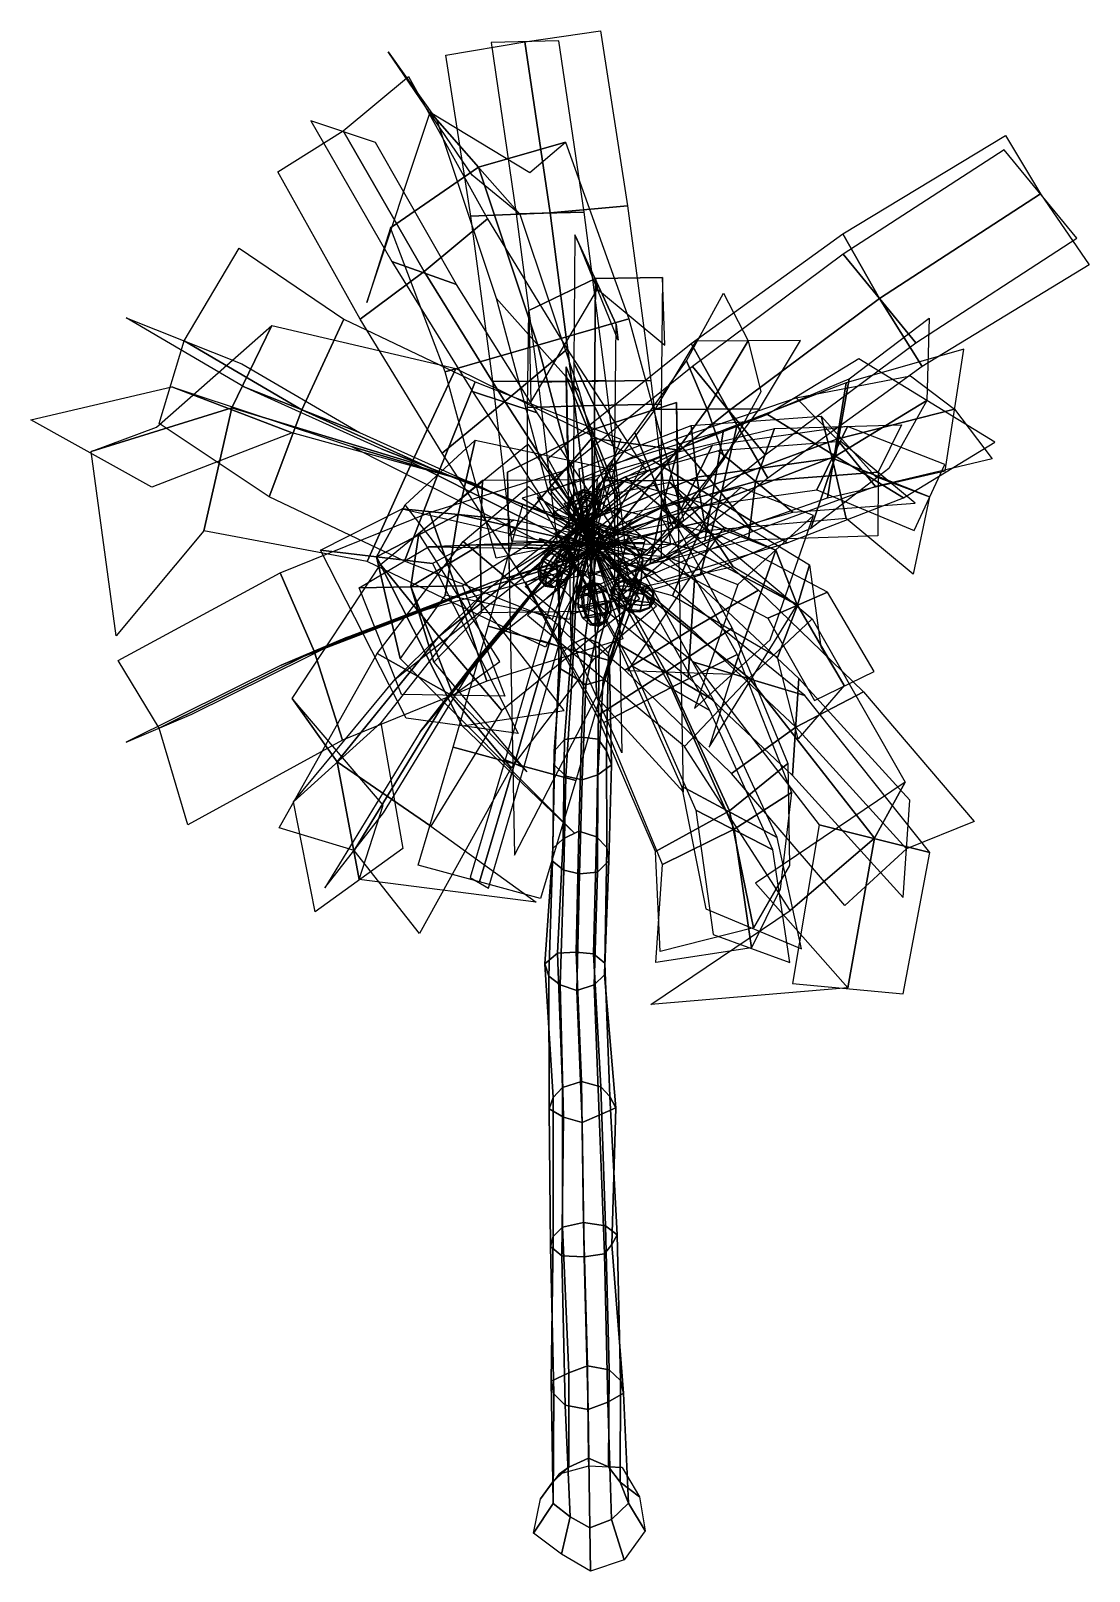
# Model space of a CAD drawing. Header units: metres. Extents: x -1.68 to 1.5, y -0.17 to 4.46.
import ezdxf

# ---------------------------------------------------------------- set-up
doc = ezdxf.new("R2010")
doc.units = ezdxf.units.M

msp = doc.modelspace()

# ---------------------------------------------------------------- linework, layer by layer
at = {"layer": 'coconut_palm7_coconuts'}
for points in [[(-0.047206, 3.065878, 3.412643), (-0.056482, 3.056815, 3.444353), (-0.066739, 3.023427, 3.428717), (-0.056088, 3.036963, 3.399101)], [(-0.056482, 3.056815, 3.444353), (-0.055302, 3.039643, 3.473975), (-0.064184, 3.010727, 3.460435), (-0.066739, 3.023427, 3.428717)], [(-0.018525, 3.079438, 3.422229), (-0.023365, 3.072474, 3.455423), (-0.056482, 3.056815, 3.444353), (-0.047206, 3.065878, 3.412643)], [(-0.023365, 3.072474, 3.455423), (-0.026621, 3.053203, 3.483562), (-0.055302, 3.039643, 3.473975), (-0.056482, 3.056815, 3.444353)], [(-0.029958, 3.064402, 3.38734), (-0.047206, 3.065878, 3.412643), (-0.056088, 3.036963, 3.399101), (-0.035086, 3.047708, 3.379521)], [(-0.013399, 3.072231, 3.392874), (-0.018525, 3.079438, 3.422229), (-0.047206, 3.065878, 3.412643), (-0.029958, 3.064402, 3.38734)], [(-0.029958, 3.064402, 3.38734), (-0.035086, 3.047708, 3.379521), (-0.009359, 3.052783, 3.375224)], [(-0.013399, 3.072231, 3.392874), (-0.029958, 3.064402, 3.38734), (-0.009359, 3.052783, 3.375224)], [(0.013214, 3.061228, 3.455441), (0.005057, 3.043464, 3.483578), (-0.026621, 3.053203, 3.483562), (-0.023365, 3.072474, 3.455423)], [(0.013153, 3.0697, 3.422245), (0.013214, 3.061228, 3.455441), (-0.023365, 3.072474, 3.455423), (-0.018525, 3.079438, 3.422229)], [(0.004891, 3.066609, 3.392884), (0.013153, 3.0697, 3.422245), (-0.018525, 3.079438, 3.422229), (-0.013399, 3.072231, 3.392874)], [(0.004891, 3.066609, 3.392884), (-0.013399, 3.072231, 3.392874), (-0.009359, 3.052783, 3.375224)], [(0.014197, 3.050828, 3.387362), (0.004891, 3.066609, 3.392884), (-0.009359, 3.052783, 3.375224)], [(0.014197, 3.050828, 3.387362), (0.029273, 3.042367, 3.412681), (0.013153, 3.0697, 3.422245), (0.004891, 3.066609, 3.392884)], [(0.031827, 3.029668, 3.444398), (0.021176, 3.016132, 3.474014), (0.005057, 3.043464, 3.483578), (0.013214, 3.061228, 3.455441)], [(0.029273, 3.042367, 3.412681), (0.031827, 3.029668, 3.444398), (0.013214, 3.061228, 3.455441), (0.013153, 3.0697, 3.422245)], [(-0.056088, 3.036963, 3.399101), (-0.066739, 3.023427, 3.428717), (-0.048126, 2.991866, 3.417674), (-0.039969, 3.009631, 3.389538)], [(-0.066739, 3.023427, 3.428717), (-0.064184, 3.010727, 3.460435), (-0.048065, 2.983395, 3.450871), (-0.048126, 2.991866, 3.417674)], [(-0.055302, 3.039643, 3.473975), (-0.043981, 3.01896, 3.493571), (-0.049109, 3.002267, 3.485754), (-0.064184, 3.010727, 3.460435)], [(-0.064184, 3.010727, 3.460435), (-0.049109, 3.002267, 3.485754), (-0.039802, 2.986486, 3.480232), (-0.048065, 2.983395, 3.450871)], [(-0.035086, 3.047708, 3.379521), (-0.056088, 3.036963, 3.399101), (-0.039969, 3.009631, 3.389538), (-0.025779, 3.031928, 3.374)], [(-0.026621, 3.053203, 3.483562), (-0.027422, 3.02679, 3.499106), (-0.043981, 3.01896, 3.493571), (-0.055302, 3.039643, 3.473975)], [(-0.043981, 3.01896, 3.493571), (-0.025552, 3.000312, 3.49789), (-0.049109, 3.002267, 3.485754)], [(-0.027422, 3.02679, 3.499106), (-0.025552, 3.000312, 3.49789), (-0.043981, 3.01896, 3.493571)], [(-0.025779, 3.031928, 3.374), (-0.039969, 3.009631, 3.389538), (-0.00829, 2.999892, 3.389554), (-0.00749, 3.026305, 3.374009)], [(-0.035086, 3.047708, 3.379521), (-0.025779, 3.031928, 3.374), (-0.009359, 3.052783, 3.375224)], [(0.005057, 3.043464, 3.483578), (-0.009132, 3.021167, 3.499115), (-0.027422, 3.02679, 3.499106), (-0.026621, 3.053203, 3.483562)], [(-0.009132, 3.021167, 3.499115), (-0.025552, 3.000312, 3.49789), (-0.027422, 3.02679, 3.499106)], [(-0.025779, 3.031928, 3.374), (-0.00749, 3.026305, 3.374009), (-0.009359, 3.052783, 3.375224)], [(0.000174, 3.005387, 3.493594), (-0.025552, 3.000312, 3.49789), (-0.009132, 3.021167, 3.499115)], [(-0.00829, 2.999892, 3.389554), (-0.011547, 2.980622, 3.417693), (0.021571, 2.996279, 3.428761), (0.02039, 3.013452, 3.39914)], [(-0.00749, 3.026305, 3.374009), (0.009069, 3.034134, 3.379544), (-0.009359, 3.052783, 3.375224)], [(0.009069, 3.034134, 3.379544), (0.014197, 3.050828, 3.387362), (-0.009359, 3.052783, 3.375224)], [(0.021176, 3.016132, 3.474014), (0.000174, 3.005387, 3.493594), (-0.009132, 3.021167, 3.499115), (0.005057, 3.043464, 3.483578)], [(-0.00749, 3.026305, 3.374009), (-0.00829, 2.999892, 3.389554), (0.02039, 3.013452, 3.39914), (0.009069, 3.034134, 3.379544)], [(0.012294, 2.987217, 3.460473), (-0.004954, 2.988693, 3.485776), (0.000174, 3.005387, 3.493594), (0.021176, 3.016132, 3.474014)], [(0.009069, 3.034134, 3.379544), (0.02039, 3.013452, 3.39914), (0.029273, 3.042367, 3.412681), (0.014197, 3.050828, 3.387362)], [(0.021571, 2.996279, 3.428761), (0.012294, 2.987217, 3.460473), (0.021176, 3.016132, 3.474014), (0.031827, 3.029668, 3.444398)], [(0.02039, 3.013452, 3.39914), (0.021571, 2.996279, 3.428761), (0.031827, 3.029668, 3.444398), (0.029273, 3.042367, 3.412681)], [(-0.049109, 3.002267, 3.485754), (-0.025552, 3.000312, 3.49789), (-0.039802, 2.986486, 3.480232)], [(-0.039969, 3.009631, 3.389538), (-0.048126, 2.991866, 3.417674), (-0.011547, 2.980622, 3.417693), (-0.00829, 2.999892, 3.389554)], [(-0.048126, 2.991866, 3.417674), (-0.048065, 2.983395, 3.450871), (-0.016387, 2.973656, 3.450886), (-0.011547, 2.980622, 3.417693)], [(-0.048065, 2.983395, 3.450871), (-0.039802, 2.986486, 3.480232), (-0.021513, 2.980864, 3.480241), (-0.016387, 2.973656, 3.450886)], [(-0.039802, 2.986486, 3.480232), (-0.025552, 3.000312, 3.49789), (-0.021513, 2.980864, 3.480241)], [(-0.004954, 2.988693, 3.485776), (-0.025552, 3.000312, 3.49789), (0.000174, 3.005387, 3.493594)], [(-0.021513, 2.980864, 3.480241), (-0.025552, 3.000312, 3.49789), (-0.004954, 2.988693, 3.485776)], [(-0.016387, 2.973656, 3.450886), (-0.021513, 2.980864, 3.480241), (-0.004954, 2.988693, 3.485776), (0.012294, 2.987217, 3.460473)], [(-0.011547, 2.980622, 3.417693), (-0.016387, 2.973656, 3.450886), (0.012294, 2.987217, 3.460473), (0.021571, 2.996279, 3.428761)], [(-0.143456, 2.869095, 3.515274), (-0.154052, 2.837192, 3.508666), (-0.147921, 2.839225, 3.476161), (-0.136376, 2.871442, 3.477739)], [(-0.136376, 2.871442, 3.477739), (-0.147921, 2.839225, 3.476161), (-0.123579, 2.828842, 3.45621), (-0.108268, 2.859454, 3.454702)], [(-0.121343, 2.89507, 3.518455), (-0.143456, 2.869095, 3.515274), (-0.136376, 2.871442, 3.477739), (-0.115212, 2.897103, 3.485949)], [(-0.105672, 2.881813, 3.544474), (-0.12536, 2.853787, 3.545318), (-0.143456, 2.869095, 3.515274), (-0.121343, 2.89507, 3.518455)], [(-0.115212, 2.897103, 3.485949), (-0.136376, 2.871442, 3.477739), (-0.108268, 2.859454, 3.454702), (-0.09087, 2.88672, 3.465999)], [(-0.077379, 2.865097, 3.548766), (-0.09269, 2.834486, 3.550274), (-0.12536, 2.853787, 3.545318), (-0.105672, 2.881813, 3.544474)], [(-0.09364, 2.908156, 3.517358), (-0.121343, 2.89507, 3.518455), (-0.115212, 2.897103, 3.485949), (-0.0901, 2.90933, 3.498591)], [(-0.084592, 2.900502, 3.53238), (-0.105672, 2.881813, 3.544474), (-0.121343, 2.89507, 3.518455), (-0.09364, 2.908156, 3.517358)], [(-0.0901, 2.90933, 3.498591), (-0.115212, 2.897103, 3.485949), (-0.09087, 2.88672, 3.465999), (-0.076046, 2.903335, 3.487072)], [(-0.09087, 2.88672, 3.465999), (-0.108268, 2.859454, 3.454702), (-0.075597, 2.840152, 3.459657), (-0.062576, 2.870005, 3.47029)], [(-0.068257, 2.890852, 3.534858), (-0.077379, 2.865097, 3.548766), (-0.105672, 2.881813, 3.544474), (-0.084592, 2.900502, 3.53238)], [(-0.06777, 2.904848, 3.512277), (-0.09364, 2.908156, 3.517358), (-0.0901, 2.90933, 3.498591)], [(-0.06777, 2.904848, 3.512277), (-0.084592, 2.900502, 3.53238), (-0.09364, 2.908156, 3.517358)], [(-0.076046, 2.903335, 3.487072), (-0.09087, 2.88672, 3.465999), (-0.062576, 2.870005, 3.47029), (-0.059711, 2.893685, 3.48955)], [(-0.06777, 2.904848, 3.512277), (-0.0901, 2.90933, 3.498591), (-0.076046, 2.903335, 3.487072)], [(-0.06777, 2.904848, 3.512277), (-0.068257, 2.890852, 3.534858), (-0.084592, 2.900502, 3.53238)], [(-0.054203, 2.884857, 3.52334), (-0.053037, 2.854715, 3.528816), (-0.077379, 2.865097, 3.548766), (-0.068257, 2.890852, 3.534858)], [(-0.06777, 2.904848, 3.512277), (-0.076046, 2.903335, 3.487072), (-0.059711, 2.893685, 3.48955)], [(-0.06777, 2.904848, 3.512277), (-0.054203, 2.884857, 3.52334), (-0.068257, 2.890852, 3.534858)], [(-0.06777, 2.904848, 3.512277), (-0.050663, 2.886031, 3.504572), (-0.054203, 2.884857, 3.52334)], [(-0.06777, 2.904848, 3.512277), (-0.059711, 2.893685, 3.48955), (-0.050663, 2.886031, 3.504572)], [(-0.059711, 2.893685, 3.48955), (-0.062576, 2.870005, 3.47029), (-0.046905, 2.856748, 3.49631), (-0.050663, 2.886031, 3.504572)], [(-0.050663, 2.886031, 3.504572), (-0.046905, 2.856748, 3.49631), (-0.053037, 2.854715, 3.528816), (-0.054203, 2.884857, 3.52334)], [(-0.12536, 2.853787, 3.545318), (-0.138381, 2.823935, 3.534686), (-0.154052, 2.837192, 3.508666), (-0.143456, 2.869095, 3.515274)], [(-0.154052, 2.837192, 3.508666), (-0.150294, 2.807909, 3.500403), (-0.146754, 2.809082, 3.481636), (-0.147921, 2.839225, 3.476161)], [(-0.138381, 2.823935, 3.534686), (-0.141247, 2.800254, 3.515425), (-0.150294, 2.807909, 3.500403), (-0.154052, 2.837192, 3.508666)], [(-0.147921, 2.839225, 3.476161), (-0.146754, 2.809082, 3.481636), (-0.132701, 2.803088, 3.470118), (-0.123579, 2.828842, 3.45621)], [(-0.09269, 2.834486, 3.550274), (-0.110088, 2.807219, 3.538977), (-0.138381, 2.823935, 3.534686), (-0.12536, 2.853787, 3.545318)], [(-0.123579, 2.828842, 3.45621), (-0.132701, 2.803088, 3.470118), (-0.116365, 2.793437, 3.472595), (-0.095286, 2.812126, 3.460501)], [(-0.108268, 2.859454, 3.454702), (-0.123579, 2.828842, 3.45621), (-0.095286, 2.812126, 3.460501), (-0.075597, 2.840152, 3.459657)], [(-0.064582, 2.822497, 3.527236), (-0.085746, 2.796837, 3.519027), (-0.110088, 2.807219, 3.538977), (-0.09269, 2.834486, 3.550274)], [(-0.075597, 2.840152, 3.459657), (-0.095286, 2.812126, 3.460501), (-0.079615, 2.798869, 3.486521), (-0.057502, 2.824844, 3.489702)], [(-0.053037, 2.854715, 3.528816), (-0.064582, 2.822497, 3.527236), (-0.09269, 2.834486, 3.550274), (-0.077379, 2.865097, 3.548766)], [(-0.057502, 2.824844, 3.489702), (-0.079615, 2.798869, 3.486521), (-0.085746, 2.796837, 3.519027), (-0.064582, 2.822497, 3.527236)], [(-0.062576, 2.870005, 3.47029), (-0.075597, 2.840152, 3.459657), (-0.057502, 2.824844, 3.489702), (-0.046905, 2.856748, 3.49631)], [(-0.046905, 2.856748, 3.49631), (-0.057502, 2.824844, 3.489702), (-0.064582, 2.822497, 3.527236), (-0.053037, 2.854715, 3.528816)], [(-0.150294, 2.807909, 3.500403), (-0.133188, 2.789092, 3.492699), (-0.146754, 2.809082, 3.481636)], [(-0.141247, 2.800254, 3.515425), (-0.133188, 2.789092, 3.492699), (-0.150294, 2.807909, 3.500403)], [(-0.146754, 2.809082, 3.481636), (-0.133188, 2.789092, 3.492699), (-0.132701, 2.803088, 3.470118)], [(-0.110088, 2.807219, 3.538977), (-0.124911, 2.790604, 3.517903), (-0.141247, 2.800254, 3.515425), (-0.138381, 2.823935, 3.534686)], [(-0.124911, 2.790604, 3.517903), (-0.133188, 2.789092, 3.492699), (-0.141247, 2.800254, 3.515425)], [(-0.132701, 2.803088, 3.470118), (-0.133188, 2.789092, 3.492699), (-0.116365, 2.793437, 3.472595)], [(-0.116365, 2.793437, 3.472595), (-0.133188, 2.789092, 3.492699), (-0.107318, 2.785783, 3.487618)], [(-0.110857, 2.784609, 3.506385), (-0.133188, 2.789092, 3.492699), (-0.124911, 2.790604, 3.517903)], [(-0.107318, 2.785783, 3.487618), (-0.133188, 2.789092, 3.492699), (-0.110857, 2.784609, 3.506385)], [(-0.085746, 2.796837, 3.519027), (-0.110857, 2.784609, 3.506385), (-0.124911, 2.790604, 3.517903), (-0.110088, 2.807219, 3.538977)], [(-0.095286, 2.812126, 3.460501), (-0.116365, 2.793437, 3.472595), (-0.107318, 2.785783, 3.487618), (-0.079615, 2.798869, 3.486521)], [(-0.079615, 2.798869, 3.486521), (-0.107318, 2.785783, 3.487618), (-0.110857, 2.784609, 3.506385), (-0.085746, 2.796837, 3.519027)], [(-0.014307, 2.78946, 3.495051), (-0.023457, 2.76371, 3.50895), (-0.03349, 2.7594, 3.477659), (-0.0201, 2.786971, 3.476985)], [(-0.0201, 2.786971, 3.476985), (-0.03349, 2.7594, 3.477659), (-0.018672, 2.759898, 3.448018), (-0.011545, 2.787259, 3.459872)], [(0.00244, 2.793267, 3.503487), (0.00555, 2.770304, 3.523561), (-0.023457, 2.76371, 3.50895), (-0.014307, 2.78946, 3.495051)], [(0.002731, 2.800533, 3.47793), (-0.014307, 2.78946, 3.495051), (-0.0201, 2.786971, 3.476985)], [(0.002731, 2.800533, 3.47793), (-0.0201, 2.786971, 3.476985), (-0.011545, 2.787259, 3.459872)], [(-0.011545, 2.787259, 3.459872), (-0.018672, 2.759898, 3.448018), (0.012316, 2.764913, 3.437392), (0.006346, 2.790154, 3.453737)], [(0.002731, 2.800533, 3.47793), (0.00244, 2.793267, 3.503487), (-0.014307, 2.78946, 3.495051)], [(0.002731, 2.800533, 3.47793), (-0.011545, 2.787259, 3.459872), (0.006346, 2.790154, 3.453737)], [(0.002731, 2.800533, 3.47793), (0.020331, 2.796162, 3.497352), (0.00244, 2.793267, 3.503487)], [(0.020331, 2.796162, 3.497352), (0.036538, 2.775319, 3.512934), (0.00555, 2.770304, 3.523561), (0.00244, 2.793267, 3.503487)], [(0.002731, 2.800533, 3.47793), (0.028886, 2.79645, 3.480239), (0.020331, 2.796162, 3.497352)], [(0.002731, 2.800533, 3.47793), (0.023093, 2.793961, 3.462173), (0.028886, 2.79645, 3.480239)], [(0.002731, 2.800533, 3.47793), (0.006346, 2.790154, 3.453737), (0.023093, 2.793961, 3.462173)], [(0.006346, 2.790154, 3.453737), (0.012316, 2.764913, 3.437392), (0.041323, 2.771507, 3.452003), (0.023093, 2.793961, 3.462173)], [(0.028886, 2.79645, 3.480239), (0.051356, 2.775818, 3.483294), (0.036538, 2.775319, 3.512934), (0.020331, 2.796162, 3.497352)], [(0.023093, 2.793961, 3.462173), (0.041323, 2.771507, 3.452003), (0.051356, 2.775818, 3.483294), (0.028886, 2.79645, 3.480239)], [(0.078439, 2.798395, 3.439161), (0.063733, 2.777186, 3.445484), (0.075504, 2.787246, 3.42389)], [(0.077867, 2.795809, 3.45811), (0.063733, 2.777186, 3.445484), (0.078439, 2.798395, 3.439161)], [(0.074124, 2.781004, 3.46964), (0.063733, 2.777186, 3.445484), (0.077867, 2.795809, 3.45811)], [(0.075504, 2.787246, 3.42389), (0.063733, 2.777186, 3.445484), (0.070783, 2.768893, 3.421244)], [(0.069402, 2.762651, 3.466993), (0.063733, 2.777186, 3.445484), (0.074124, 2.781004, 3.46964)], [(0.090992, 2.747536, 3.482654), (0.069402, 2.762651, 3.466993), (0.074124, 2.781004, 3.46964), (0.099171, 2.779325, 3.48724)], [(0.101562, 2.790135, 3.407999), (0.075504, 2.787246, 3.42389), (0.070783, 2.768893, 3.421244), (0.093384, 2.758347, 3.403414)], [(0.099171, 2.779325, 3.48724), (0.074124, 2.781004, 3.46964), (0.077867, 2.795809, 3.45811), (0.105655, 2.804969, 3.467272)], [(0.106645, 2.809445, 3.434448), (0.078439, 2.798395, 3.439161), (0.075504, 2.787246, 3.42389), (0.101562, 2.790135, 3.407999)], [(0.105655, 2.804969, 3.467272), (0.077867, 2.795809, 3.45811), (0.078439, 2.798395, 3.439161), (0.106645, 2.809445, 3.434448)], [(0.12272, 2.735891, 3.488273), (0.090992, 2.747536, 3.482654), (0.099171, 2.779325, 3.48724), (0.132163, 2.772597, 3.493567)], [(0.134924, 2.785079, 3.402067), (0.101562, 2.790135, 3.407999), (0.093384, 2.758347, 3.403414), (0.125481, 2.748372, 3.396771)], [(0.132163, 2.772597, 3.493567), (0.099171, 2.779325, 3.48724), (0.105655, 2.804969, 3.467272), (0.13965, 2.802207, 3.470509)], [(0.140794, 2.807377, 3.432607), (0.106645, 2.809445, 3.434448), (0.101562, 2.790135, 3.407999), (0.134924, 2.785079, 3.402067)], [(0.13965, 2.802207, 3.470509), (0.105655, 2.804969, 3.467272), (0.106645, 2.809445, 3.434448), (0.140794, 2.807377, 3.432607)], [(0.166652, 2.773433, 3.407683), (0.134924, 2.785079, 3.402067), (0.125481, 2.748372, 3.396771), (0.158473, 2.741645, 3.403099)], [(0.16426, 2.762622, 3.486923), (0.132163, 2.772597, 3.493567), (0.13965, 2.802207, 3.470509), (0.170743, 2.788268, 3.466958)], [(0.171734, 2.792744, 3.434133), (0.140794, 2.807377, 3.432607), (0.134924, 2.785079, 3.402067), (0.166652, 2.773433, 3.407683)], [(0.170743, 2.788268, 3.466958), (0.13965, 2.802207, 3.470509), (0.140794, 2.807377, 3.432607), (0.171734, 2.792744, 3.434133)], [(0.186862, 2.752077, 3.469095), (0.16426, 2.762622, 3.486923), (0.170743, 2.788268, 3.466958), (0.190605, 2.766883, 3.457568)], [(0.191177, 2.769467, 3.438616), (0.171734, 2.792744, 3.434133), (0.166652, 2.773433, 3.407683), (0.188243, 2.758318, 3.423344)], [(0.190605, 2.766883, 3.457568), (0.170743, 2.788268, 3.466958), (0.171734, 2.792744, 3.434133), (0.191177, 2.769467, 3.438616)], [(-0.023457, 2.76371, 3.50895), (-0.022266, 2.730184, 3.515902), (-0.033851, 2.725206, 3.47977), (-0.03349, 2.7594, 3.477659)], [(-0.03349, 2.7594, 3.477659), (-0.033851, 2.725206, 3.47977), (-0.016741, 2.725782, 3.445544), (-0.018672, 2.759898, 3.448018)], [(0.00555, 2.770304, 3.523561), (0.011228, 2.737798, 3.532773), (-0.022266, 2.730184, 3.515902), (-0.023457, 2.76371, 3.50895)], [(0.011228, 2.737798, 3.532773), (0.017953, 2.704458, 3.528655), (-0.011053, 2.697863, 3.514043), (-0.022266, 2.730184, 3.515902)], [(-0.018672, 2.759898, 3.448018), (-0.016741, 2.725782, 3.445544), (0.019041, 2.731573, 3.433273), (0.012316, 2.764913, 3.437392)], [(0.036538, 2.775319, 3.512934), (0.04701, 2.743589, 3.520503), (0.011228, 2.737798, 3.532773), (0.00555, 2.770304, 3.523561)], [(0.04701, 2.743589, 3.520503), (0.048941, 2.709472, 3.518027), (0.017953, 2.704458, 3.528655), (0.011228, 2.737798, 3.532773)], [(0.012316, 2.764913, 3.437392), (0.019041, 2.731573, 3.433273), (0.052535, 2.739187, 3.450145), (0.041323, 2.771507, 3.452003)], [(0.019041, 2.731573, 3.433273), (0.024719, 2.699066, 3.442485), (0.053726, 2.70566, 3.457097), (0.052535, 2.739187, 3.450145)], [(0.051356, 2.775818, 3.483294), (0.06412, 2.744164, 3.486277), (0.04701, 2.743589, 3.520503), (0.036538, 2.775319, 3.512934)], [(0.041323, 2.771507, 3.452003), (0.052535, 2.739187, 3.450145), (0.06412, 2.744164, 3.486277), (0.051356, 2.775818, 3.483294)], [(0.06412, 2.744164, 3.486277), (0.063759, 2.70997, 3.488387), (0.048941, 2.709472, 3.518027), (0.04701, 2.743589, 3.520503)], [(0.052535, 2.739187, 3.450145), (0.053726, 2.70566, 3.457097), (0.063759, 2.70997, 3.488387), (0.06412, 2.744164, 3.486277)], [(0.070783, 2.768893, 3.421244), (0.063733, 2.777186, 3.445484), (0.067039, 2.754086, 3.43277)], [(0.067039, 2.754086, 3.43277), (0.063733, 2.777186, 3.445484), (0.066468, 2.751502, 3.451721)], [(0.066468, 2.751502, 3.451721), (0.063733, 2.777186, 3.445484), (0.069402, 2.762651, 3.466993)], [(0.08591, 2.728226, 3.456206), (0.066468, 2.751502, 3.451721), (0.069402, 2.762651, 3.466993), (0.090992, 2.747536, 3.482654)], [(0.0869, 2.732702, 3.423381), (0.067039, 2.754086, 3.43277), (0.066468, 2.751502, 3.451721), (0.08591, 2.728226, 3.456206)], [(0.093384, 2.758347, 3.403414), (0.070783, 2.768893, 3.421244), (0.067039, 2.754086, 3.43277), (0.0869, 2.732702, 3.423381)], [(0.116851, 2.713592, 3.45773), (0.08591, 2.728226, 3.456206), (0.090992, 2.747536, 3.482654), (0.12272, 2.735891, 3.488273)], [(0.117994, 2.718763, 3.419831), (0.0869, 2.732702, 3.423381), (0.08591, 2.728226, 3.456206), (0.116851, 2.713592, 3.45773)], [(0.125481, 2.748372, 3.396771), (0.093384, 2.758347, 3.403414), (0.0869, 2.732702, 3.423381), (0.117994, 2.718763, 3.419831)], [(0.150999, 2.711524, 3.455891), (0.116851, 2.713592, 3.45773), (0.12272, 2.735891, 3.488273), (0.156082, 2.730835, 3.482341)], [(0.158473, 2.741645, 3.403099), (0.125481, 2.748372, 3.396771), (0.117994, 2.718763, 3.419831), (0.15199, 2.716001, 3.423065)], [(0.156082, 2.730835, 3.482341), (0.12272, 2.735891, 3.488273), (0.132163, 2.772597, 3.493567), (0.16426, 2.762622, 3.486923)], [(0.179205, 2.722576, 3.451179), (0.150999, 2.711524, 3.455891), (0.156082, 2.730835, 3.482341), (0.18214, 2.733725, 3.466449)], [(0.183521, 2.739966, 3.4207), (0.158473, 2.741645, 3.403099), (0.15199, 2.716001, 3.423065), (0.179778, 2.72516, 3.432226)], [(0.18214, 2.733725, 3.466449), (0.156082, 2.730835, 3.482341), (0.16426, 2.762622, 3.486923), (0.186862, 2.752077, 3.469095)], [(0.188243, 2.758318, 3.423344), (0.166652, 2.773433, 3.407683), (0.158473, 2.741645, 3.403099), (0.183521, 2.739966, 3.4207)], [(0.179778, 2.72516, 3.432226), (0.179205, 2.722576, 3.451179), (0.193911, 2.743783, 3.444854)], [(0.179205, 2.722576, 3.451179), (0.18214, 2.733725, 3.466449), (0.193911, 2.743783, 3.444854)], [(0.183521, 2.739966, 3.4207), (0.179778, 2.72516, 3.432226), (0.193911, 2.743783, 3.444854)], [(0.18214, 2.733725, 3.466449), (0.186862, 2.752077, 3.469095), (0.193911, 2.743783, 3.444854)], [(0.188243, 2.758318, 3.423344), (0.183521, 2.739966, 3.4207), (0.193911, 2.743783, 3.444854)], [(0.186862, 2.752077, 3.469095), (0.190605, 2.766883, 3.457568), (0.193911, 2.743783, 3.444854)], [(0.191177, 2.769467, 3.438616), (0.188243, 2.758318, 3.423344), (0.193911, 2.743783, 3.444854)], [(0.190605, 2.766883, 3.457568), (0.191177, 2.769467, 3.438616), (0.193911, 2.743783, 3.444854)], [(-0.022266, 2.730184, 3.515902), (-0.011053, 2.697863, 3.514043), (-0.021087, 2.693553, 3.482752), (-0.033851, 2.725206, 3.47977)], [(-0.033851, 2.725206, 3.47977), (-0.021087, 2.693553, 3.482752), (-0.006269, 2.694051, 3.453112), (-0.016741, 2.725782, 3.445544)], [(-0.011053, 2.697863, 3.514043), (0.007176, 2.675409, 3.503874), (0.001383, 2.67292, 3.485808), (-0.021087, 2.693553, 3.482752)], [(-0.021087, 2.693553, 3.482752), (0.001383, 2.67292, 3.485808), (0.009938, 2.673209, 3.468695), (-0.006269, 2.694051, 3.453112)], [(-0.016741, 2.725782, 3.445544), (-0.006269, 2.694051, 3.453112), (0.024719, 2.699066, 3.442485), (0.019041, 2.731573, 3.433273)], [(0.017953, 2.704458, 3.528655), (0.023923, 2.679216, 3.512309), (0.007176, 2.675409, 3.503874), (-0.011053, 2.697863, 3.514043)], [(-0.006269, 2.694051, 3.453112), (0.009938, 2.673209, 3.468695), (0.027829, 2.676104, 3.462559), (0.024719, 2.699066, 3.442485)], [(0.048941, 2.709472, 3.518027), (0.041814, 2.682112, 3.506174), (0.023923, 2.679216, 3.512309), (0.017953, 2.704458, 3.528655)], [(0.024719, 2.699066, 3.442485), (0.027829, 2.676104, 3.462559), (0.044576, 2.679911, 3.470996), (0.053726, 2.70566, 3.457097)], [(0.063759, 2.70997, 3.488387), (0.050369, 2.682399, 3.489061), (0.041814, 2.682112, 3.506174), (0.048941, 2.709472, 3.518027)], [(0.053726, 2.70566, 3.457097), (0.044576, 2.679911, 3.470996), (0.050369, 2.682399, 3.489061), (0.063759, 2.70997, 3.488387)], [(0.15199, 2.716001, 3.423065), (0.117994, 2.718763, 3.419831), (0.116851, 2.713592, 3.45773), (0.150999, 2.711524, 3.455891)], [(0.179778, 2.72516, 3.432226), (0.15199, 2.716001, 3.423065), (0.150999, 2.711524, 3.455891), (0.179205, 2.722576, 3.451179)], [(0.007176, 2.675409, 3.503874), (0.027538, 2.668839, 3.488117), (0.001383, 2.67292, 3.485808)], [(0.001383, 2.67292, 3.485808), (0.027538, 2.668839, 3.488117), (0.009938, 2.673209, 3.468695)], [(0.023923, 2.679216, 3.512309), (0.027538, 2.668839, 3.488117), (0.007176, 2.675409, 3.503874)], [(0.009938, 2.673209, 3.468695), (0.027538, 2.668839, 3.488117), (0.027829, 2.676104, 3.462559)], [(0.041814, 2.682112, 3.506174), (0.027538, 2.668839, 3.488117), (0.023923, 2.679216, 3.512309)], [(0.050369, 2.682399, 3.489061), (0.027538, 2.668839, 3.488117), (0.041814, 2.682112, 3.506174)], [(0.044576, 2.679911, 3.470996), (0.027538, 2.668839, 3.488117), (0.050369, 2.682399, 3.489061)], [(0.027829, 2.676104, 3.462559), (0.027538, 2.668839, 3.488117), (0.044576, 2.679911, 3.470996)]]:
    msp.add_3dface(points, dxfattribs=at)
at = {"layer": 'coconut_palm7_leaves'}
for points in [[(0.114203, 3.931865, 3.759944), (-0.118477, 3.910827, 3.693108), (-0.194107, 4.425637, 3.558114), (0.033233, 4.458385, 3.551756)], [(-0.118477, 3.910827, 3.693108), (-0.356609, 3.90087, 3.549242), (-0.431957, 4.384726, 3.339725), (-0.194107, 4.425637, 3.558114)], [(-0.220511, 3.908437, 3.923002), (-0.016442, 3.913216, 3.463215), (-0.092073, 4.428027, 3.328221), (-0.296142, 4.423248, 3.788007)], [(-0.458941, 4.189653, 3.41483), (-0.208563, 3.905754, 3.070846), (-0.352966, 4.024139, 2.174078), (-0.604866, 4.395178, 2.611309)], [(-0.306634, 3.893655, 3.374126), (-0.49744, 3.734962, 3.297411), (-0.740649, 4.158053, 3.189389), (-0.543988, 4.320718, 3.301614)], [(-0.594539, 3.764878, 3.526743), (-0.400187, 3.696224, 3.050153), (-0.643455, 4.122697, 2.947485), (-0.837748, 4.18797, 3.418721)], [(-0.333773, 4.048903, 3.245676), (-0.598306, 3.865736, 2.991267), (-0.669803, 3.642167, 2.029958), (-0.478985, 4.213619, 2.387423)], [(-0.072412, 4.123598, 3.212246), (-0.333773, 4.048903, 3.245676), (-0.478985, 4.213619, 2.387423), (-0.179041, 4.032127, 2.153505)], [(-0.280594, 3.654454, 3.72415), (-0.030258, 3.372954, 3.385841), (-0.208563, 3.905754, 3.070846), (-0.458941, 4.189653, 3.41483)], [(-0.49744, 3.734962, 3.297411), (-0.689234, 3.591341, 3.251299), (-0.936391, 4.034317, 3.171782), (-0.740649, 4.158053, 3.189389)], [(0.118301, 3.592236, 3.641381), (-0.155426, 3.513704, 3.554996), (-0.333773, 4.048903, 3.245676), (-0.072412, 4.123598, 3.212246)], [(0.87131, 3.653622, 3.871987), (0.760678, 3.847802, 3.675902), (1.24938, 4.143292, 3.597501), (1.355066, 3.968058, 3.843081)], [(0.762395, 3.786582, 4.101699), (0.980226, 3.520662, 3.642275), (1.463982, 3.835098, 3.613369), (1.246151, 4.101017, 4.072793)], [(-0.155426, 3.513704, 3.554996), (-0.434067, 3.43295, 3.419321), (-0.598306, 3.865736, 2.991267), (-0.333773, 4.048903, 3.245676)], [(0.999314, 3.449514, 4.019928), (0.87131, 3.653622, 3.871987), (1.355066, 3.968058, 3.843081), (1.50129, 3.754736, 3.943183)], [(-0.067005, 3.501736, 3.538548), (-0.254891, 3.344108, 3.477413), (-0.49744, 3.734962, 3.297411), (-0.306634, 3.893655, 3.374126)], [(-0.052861, 3.404367, 3.655606), (-0.290591, 3.404944, 3.546782), (-0.356609, 3.90087, 3.549242), (-0.118477, 3.910827, 3.693108)], [(-0.154896, 3.401978, 3.8855), (0.049173, 3.406756, 3.425714), (-0.016442, 3.913216, 3.463215), (-0.220511, 3.908437, 3.923002)], [(0.183769, 3.407122, 3.751753), (-0.052861, 3.404367, 3.655606), (-0.118477, 3.910827, 3.693108), (0.114203, 3.931865, 3.759944)], [(-0.04731, 3.459825, 3.52418), (0.076314, 3.202182, 3.332697), (0.07947, 3.575281, 3.026171), (-0.044364, 3.844884, 3.238654)], [(-0.044364, 3.844884, 3.238654), (0.07947, 3.575281, 3.026171), (0.086329, 3.528368, 2.334426), (-0.038138, 3.834222, 2.546338)], [(0.418537, 3.316291, 3.8035), (0.305163, 3.518119, 3.628511), (0.760678, 3.847802, 3.675902), (0.87131, 3.653622, 3.871987)], [(-0.738694, 3.592029, 4.318551), (-0.864819, 3.319295, 4.308403), (-1.218655, 3.526557, 4.712196), (-1.053178, 3.804859, 4.741815)], [(-0.35199, 3.374024, 3.706745), (-0.157722, 3.310142, 3.240549), (-0.400187, 3.696224, 3.050153), (-0.594539, 3.764878, 3.526743)], [(0.309621, 3.449251, 4.033212), (0.527453, 3.183331, 3.573788), (0.980226, 3.520662, 3.642275), (0.762395, 3.786582, 4.101699)], [(-0.254891, 3.344108, 3.477413), (-0.443086, 3.189216, 3.421255), (-0.689234, 3.591341, 3.251299), (-0.49744, 3.734962, 3.297411)], [(0.014488, 3.331795, 3.429983), (-0.1863, 3.325657, 3.314331), (-0.18264, 3.617185, 2.939558), (0.017481, 3.714164, 3.138269)], [(0.017481, 3.714164, 3.138269), (-0.18264, 3.617185, 2.939558), (-0.176113, 3.342115, 2.289493), (0.02408, 3.682188, 2.437274)], [(0.215564, 3.33592, 3.511028), (0.014488, 3.331795, 3.429983), (0.017481, 3.714164, 3.138269), (0.219199, 3.716396, 3.14261)], [(0.219199, 3.716396, 3.14261), (0.017481, 3.714164, 3.138269), (0.02408, 3.682188, 2.437274), (0.226291, 3.513157, 2.38982)], [(0.353759, 3.321453, 3.879984), (0.290834, 3.466399, 3.790812), (0.402905, 3.669827, 4.076432), (0.476131, 3.526486, 4.153904)], [(-0.123914, 3.07024, 3.721922), (0.126448, 2.787292, 3.387226), (-0.030258, 3.372954, 3.385841), (-0.280594, 3.654454, 3.72415)], [(0.535218, 3.113128, 3.970553), (0.418537, 3.316291, 3.8035), (0.87131, 3.653622, 3.871987), (0.999314, 3.449514, 4.019928)], [(-0.954564, 3.572065, 2.909423), (-1.074532, 3.324638, 2.984192), (-1.497558, 3.193669, 2.308753), (-1.301697, 3.267308, 2.036705)], [(-0.690989, 3.250403, 4.529175), (-1.038648, 3.388189, 4.087631), (-1.392484, 3.595449, 4.491425), (-1.044826, 3.457665, 4.932968)], [(-0.401559, 3.443147, 3.332765), (-0.534408, 3.160658, 3.30759), (-1.074532, 3.324638, 2.984192), (-0.954564, 3.572065, 2.909423)], [(-0.344108, 3.403661, 3.964447), (-0.452573, 3.133036, 3.962159), (-0.864819, 3.319295, 4.308403), (-0.738694, 3.592029, 4.318551)], [(0.283677, 2.985406, 3.66259), (0.001254, 2.92949, 3.552767), (-0.155426, 3.513704, 3.554996), (0.118301, 3.592236, 3.641381)], [(0.739028, 3.179711, 4.263417), (0.779913, 3.412199, 4.14064), (1.020715, 3.59453, 4.599498), (1.01343, 3.347178, 4.695621)], [(-0.864819, 3.319295, 4.308403), (-0.962937, 3.057579, 4.327978), (-1.293852, 3.278064, 4.765561), (-1.218655, 3.526557, 4.712196)], [(0.196462, 3.320404, 3.973783), (0.511055, 3.322502, 3.786186), (0.633428, 3.527535, 4.060105), (0.318835, 3.525437, 4.247703)], [(0.405397, 3.173769, 3.979807), (0.353759, 3.321453, 3.879984), (0.476131, 3.526486, 4.153904), (0.514529, 3.37318, 4.260865)], [(0.001254, 2.92949, 3.552767), (-0.281161, 2.873161, 3.443454), (-0.434067, 3.43295, 3.419321), (-0.155426, 3.513704, 3.554996)], [(0.172073, 3.132994, 3.754376), (-0.014344, 2.97425, 3.697239), (-0.254891, 3.344108, 3.477413), (-0.067005, 3.501736, 3.538548)], [(-0.012488, 2.968922, 3.680041), (-0.125421, 3.173117, 3.509647), (0.305163, 3.518119, 3.628511), (0.418537, 3.316291, 3.8035)], [(0.770554, 3.400246, 3.365259), (0.714625, 3.054244, 3.049286), (1.068639, 3.135348, 2.784037), (1.124223, 3.50111, 3.104264)], [(0.16534, 3.164179, 3.449748), (0.016633, 2.884434, 3.410935), (-0.534408, 3.160658, 3.30759), (-0.401559, 3.443147, 3.332765)], [(-0.121404, 3.101881, 3.909754), (0.096433, 2.835705, 3.45163), (0.527453, 3.183331, 3.573788), (0.309621, 3.449251, 4.033212)], [(-0.069944, 3.448652, 2.965817), (0.083127, 3.069887, 3.065193), (0.0828, 3.049933, 2.410073), (-0.070084, 3.417993, 2.273888)], [(-0.062463, 3.082604, 3.391201), (0.090632, 2.702463, 3.479816), (0.083127, 3.069887, 3.065193), (-0.069944, 3.448652, 2.965817)], [(-0.047988, 3.02149, 3.530663), (0.075656, 2.762762, 3.347502), (0.076314, 3.202182, 3.332697), (-0.04731, 3.459825, 3.52418)], [(0.194931, 3.106628, 3.638352), (0.135647, 3.251374, 3.543338), (0.290834, 3.466399, 3.790812), (0.353759, 3.321453, 3.879984)], [(0.535083, 3.304561, 4.38307), (0.942973, 3.05486, 4.143764), (1.217376, 3.222328, 4.575967), (0.809485, 3.472029, 4.815273)], [(-1.255476, 3.388063, 3.22543), (-0.89339, 3.24978, 2.744659), (-1.315853, 3.086601, 2.071694), (-1.679062, 3.289211, 2.549043)], [(-0.715077, 3.208392, 3.532007), (-0.353532, 3.101079, 3.076851), (-0.89339, 3.24978, 2.744659), (-1.255476, 3.388063, 3.22543)], [(-0.278744, 3.064144, 4.18293), (-0.626402, 3.201929, 3.741387), (-1.038648, 3.388189, 4.087631), (-0.690989, 3.250403, 4.529175)], [(0.093886, 3.230702, 3.652665), (-0.009337, 2.95988, 3.650857), (-0.452573, 3.133036, 3.962159), (-0.344108, 3.403661, 3.964447)], [(0.004829, 2.919232, 3.519655), (-0.233174, 2.92445, 3.41902), (-0.290591, 3.404944, 3.546782), (-0.052861, 3.404367, 3.655606)], [(-0.097205, 2.916843, 3.749548), (0.106951, 2.916629, 3.28855), (0.049173, 3.406756, 3.425714), (-0.154896, 3.401978, 3.8855)], [(-0.070084, 3.417993, 2.273888), (0.0828, 3.049933, 2.410073), (0.09668, 2.287681, 1.884322), (-0.055692, 2.62639, 1.68727)], [(0.242846, 2.913225, 3.62001), (0.004829, 2.919232, 3.519655), (-0.052861, 3.404367, 3.655606), (0.183769, 3.407122, 3.751753)], [(0.40233, 3.257571, 3.55767), (0.34616, 2.92534, 3.253877), (0.714625, 3.054244, 3.049286), (0.770554, 3.400246, 3.365259)], [(0.390079, 3.044188, 3.88803), (0.442562, 3.26952, 3.751495), (0.779913, 3.412199, 4.14064), (0.739028, 3.179711, 4.263417)], [(0.742534, 3.23038, 3.203986), (0.620963, 3.355335, 3.053368), (0.964169, 3.421211, 2.762213), (1.096389, 3.320627, 2.938771)], [(-0.014344, 2.97425, 3.697239), (-0.200762, 2.815506, 3.640101), (-0.443086, 3.189216, 3.421255), (-0.254891, 3.344108, 3.477413)], [(-0.111443, 3.004166, 3.926571), (0.082757, 2.944193, 3.467779), (-0.157722, 3.310142, 3.240549), (-0.35199, 3.374024, 3.706745)], [(0.260997, 3.340926, 3.079805), (0.0066, 3.25882, 3.014267), (0.006368, 3.233389, 2.340795), (0.262934, 3.198771, 2.321862)], [(0.268627, 2.968073, 3.531293), (0.014092, 2.892129, 3.434257), (0.0066, 3.25882, 3.014267), (0.260997, 3.340926, 3.079805)], [(0.21473, 2.87864, 3.532855), (0.01382, 2.892945, 3.436753), (0.014488, 3.331795, 3.429983), (0.215564, 3.33592, 3.511028)], [(0.374196, 3.094271, 3.405684), (0.257264, 3.230831, 3.268893), (0.620963, 3.355335, 3.053368), (0.742534, 3.23038, 3.203986)], [(0.664988, 2.962649, 4.414206), (0.739028, 3.179711, 4.263417), (1.01343, 3.347178, 4.695621), (0.899352, 3.142352, 4.865854)], [(-1.074532, 3.324638, 2.984192), (-1.159216, 2.955179, 2.875043), (-1.422228, 2.639933, 2.152953), (-1.497558, 3.193669, 2.308753)], [(-0.534408, 3.160658, 3.30759), (-0.667899, 2.86297, 3.258842), (-1.159216, 2.955179, 2.875043), (-1.074532, 3.324638, 2.984192)], [(-0.452573, 3.133036, 3.962159), (-0.556626, 2.864358, 3.965028), (-0.962937, 3.057579, 4.327978), (-0.864819, 3.319295, 4.308403)], [(0.01382, 2.892945, 3.436753), (-0.187057, 2.905338, 3.339627), (-0.1863, 3.325657, 3.314331), (0.014488, 3.331795, 3.429983)], [(0.100446, 2.764726, 3.850436), (-0.012488, 2.968922, 3.680041), (0.418537, 3.316291, 3.8035), (0.535218, 3.113128, 3.970553)], [(0.037635, 3.105579, 3.73215), (0.352228, 3.107677, 3.544553), (0.511055, 3.322502, 3.786186), (0.196462, 3.320404, 3.973783)], [(0.186134, 3.169038, 4.007683), (0.594024, 2.919337, 3.768377), (0.942973, 3.05486, 4.143764), (0.535083, 3.304561, 4.38307)], [(0.252383, 2.961494, 3.73522), (0.194931, 3.106628, 3.638352), (0.353759, 3.321453, 3.879984), (0.405397, 3.173769, 3.979807)], [(0.321947, 3.116781, 3.844594), (0.305371, 3.271664, 3.718736), (0.696007, 3.300081, 3.577662), (0.728937, 3.173296, 3.757818)], [(0.728937, 3.173296, 3.757818), (0.696007, 3.300081, 3.577662), (0.858836, 3.118761, 3.106483), (1.021082, 3.057149, 3.347231)], [(0.859277, 3.089064, 3.329122), (0.742534, 3.23038, 3.203986), (1.096389, 3.320627, 2.938771), (1.209962, 3.171434, 3.048856)], [(0.014092, 2.892129, 3.434257), (-0.240411, 2.81426, 3.339325), (-0.24697, 3.131819, 2.913535), (0.0066, 3.25882, 3.014267)], [(0.0066, 3.25882, 3.014267), (-0.24697, 3.131819, 2.913535), (-0.243972, 2.938942, 2.280963), (0.006368, 3.233389, 2.340795)], [(0.01598, 2.886423, 3.416928), (-0.042917, 3.028171, 3.316435), (0.135647, 3.251374, 3.543338), (0.194931, 3.106628, 3.638352)], [(-0.016353, 2.980014, 3.715844), (-0.030833, 3.141562, 3.603799), (0.305371, 3.271664, 3.718736), (0.321947, 3.116781, 3.844594)], [(0.027674, 3.097208, 3.719671), (-0.028601, 2.771056, 3.421345), (0.34616, 2.92534, 3.253877), (0.40233, 3.257571, 3.55767)], [(0.001693, 2.928231, 3.548702), (0.055531, 3.151748, 3.40834), (0.442562, 3.26952, 3.751495), (0.390079, 3.044188, 3.88803)], [(0.218368, 3.025046, 3.816177), (0.262773, 3.192061, 3.724519), (0.555793, 3.262591, 3.964195), (0.498889, 3.103482, 4.070202)], [(0.368181, 3.211964, 3.957693), (0.275712, 3.021597, 3.731495), (0.682702, 3.078113, 3.644719), (0.775171, 3.26848, 3.870917)], [(0.498889, 3.103482, 4.070202), (0.555793, 3.262591, 3.964195), (0.937332, 3.273532, 4.094169), (0.86673, 3.131251, 4.234275)], [(0.775171, 3.26848, 3.870917), (0.682702, 3.078113, 3.644719), (0.974943, 2.956508, 3.233768), (1.067277, 3.154567, 3.463037)], [(-0.164006, 2.93043, 3.630331), (0.197425, 2.829687, 3.192714), (-0.353532, 3.101079, 3.076851), (-0.715077, 3.208392, 3.532007)], [(-0.343561, 3.227529, 3.278632), (-0.395072, 3.004829, 3.287431), (-0.640224, 2.876924, 2.826124), (-0.554432, 3.03328, 2.716191)], [(-0.185104, 3.215856, 3.736664), (-0.017603, 2.9836, 3.727422), (-0.452989, 2.637385, 3.647174), (-0.627953, 2.854295, 3.634159)], [(0.164492, 2.890987, 3.871629), (-0.183159, 3.028398, 3.429408), (-0.626402, 3.201929, 3.741387), (-0.278744, 3.064144, 4.18293)], [(0.074277, 3.138716, 3.519546), (0.006923, 2.913224, 3.500287), (-0.395072, 3.004829, 3.287431), (-0.343561, 3.227529, 3.278632)], [(0.006368, 3.233389, 2.340795), (-0.243972, 2.938942, 2.280963), (-0.225875, 1.979927, 2.120515), (0.020507, 2.456273, 1.784722)], [(-0.000469, 2.934434, 3.568724), (-0.115807, 3.075695, 3.438316), (0.257264, 3.230831, 3.268893), (0.374196, 3.094271, 3.405684)], [(0.029881, 3.075197, 3.828943), (-0.062588, 2.88483, 3.602745), (0.275712, 3.021597, 3.731495), (0.368181, 3.211964, 3.957693)], [(0.262934, 3.198771, 2.321862), (0.006368, 3.233389, 2.340795), (0.020507, 2.456273, 1.784722), (0.282149, 2.169453, 1.970347)], [(0.106852, 3.11745, 3.937609), (0.329884, 2.932643, 3.694745), (0.610405, 3.011078, 3.94877), (0.387373, 3.195885, 4.191635)], [(0.490513, 2.953053, 3.534683), (0.374196, 3.094271, 3.405684), (0.742534, 3.23038, 3.203986), (0.859277, 3.089064, 3.329122)], [(0.387373, 3.195885, 4.191635), (0.610405, 3.011078, 3.94877), (0.978246, 3.038847, 4.112843), (0.755214, 3.223654, 4.355707)], [(0.016633, 2.884434, 3.410935), (-0.132094, 2.605893, 3.384458), (-0.667899, 2.86297, 3.258842), (-0.534408, 3.160658, 3.30759)], [(-0.202252, 3.053082, 3.668354), (0.205647, 2.802893, 3.43152), (0.594024, 2.919337, 3.768377), (0.186134, 3.169038, 4.007683)], [(0.005038, 2.918632, 3.517717), (0.046846, 3.087289, 3.429035), (0.262773, 3.192061, 3.724519), (0.218368, 3.025046, 3.816177)], [(0.348839, 2.954933, 3.949469), (0.321947, 3.116781, 3.844594), (0.728937, 3.173296, 3.757818), (0.770733, 2.992487, 3.812462)], [(0.33239, 2.821543, 4.029561), (0.390079, 3.044188, 3.88803), (0.739028, 3.179711, 4.263417), (0.664988, 2.962649, 4.414206)], [(0.770733, 2.992487, 3.812462), (0.728937, 3.173296, 3.757818), (1.021082, 3.057149, 3.347231), (0.972454, 2.824538, 3.34087)], [(-0.148475, 2.855485, 3.870908), (0.113268, 3.111716, 3.583937), (-0.322123, 2.765821, 3.50541), (-0.583861, 2.50927, 3.790659)], [(-0.009337, 2.95988, 3.650857), (-0.11256, 2.689058, 3.649048), (-0.556626, 2.864358, 3.965028), (-0.452573, 3.133036, 3.962159)], [(-0.321929, 3.108051, 3.280938), (-0.328341, 2.913599, 3.294081), (-0.537405, 2.787519, 2.943918), (-0.51267, 2.94738, 2.868339)], [(-0.066494, 3.140145, 3.397655), (0.016593, 2.884557, 3.411305), (-0.393129, 2.75957, 3.717312), (-0.48147, 3.010781, 3.704069)], [(0.023083, 3.109657, 3.500792), (0.007645, 2.911137, 3.493612), (-0.328341, 2.913599, 3.294081), (-0.321929, 3.108051, 3.280938)], [(-0.141332, 2.886247, 3.510383), (0.173324, 2.884719, 3.322992), (0.352228, 3.107677, 3.544553), (0.037635, 3.105579, 3.73215)], [(-0.106478, 3.011035, 3.639149), (0.116576, 2.825005, 3.398413), (0.329884, 2.932643, 3.694745), (0.106852, 3.11745, 3.937609)], [(-0.018322, 2.985662, 3.734076), (0.046293, 3.119701, 3.639318), (0.366947, 3.031063, 3.710854), (0.307044, 2.899732, 3.81573)], [(-0.001873, 2.818465, 3.82789), (-0.016353, 2.980014, 3.715844), (0.321947, 3.116781, 3.844594), (0.348839, 2.954933, 3.949469)], [(0.074897, 2.743499, 3.515296), (0.01598, 2.886423, 3.416928), (0.194931, 3.106628, 3.638352), (0.252383, 2.961494, 3.73522)], [(0.180905, 2.855368, 3.903757), (0.218368, 3.025046, 3.816177), (0.498889, 3.103482, 4.070202), (0.477844, 2.92748, 4.14808)], [(0.477844, 2.92748, 4.14808), (0.498889, 3.103482, 4.070202), (0.86673, 3.131251, 4.234275), (0.865804, 2.939945, 4.283256)], [(-0.18384, 3.088517, 3.458848), (0.008574, 2.908446, 3.485047), (-0.180527, 2.754654, 3.942007), (-0.379522, 2.923024, 3.918082)], [(0.130498, 2.887233, 3.86395), (-0.157692, 3.056976, 3.516678), (0.084724, 2.61528, 3.441924), (0.372926, 2.444898, 3.778853)], [(0.123072, 3.008028, 3.489569), (-0.104224, 2.804041, 3.466371), (0.22691, 2.879591, 3.284123), (0.454176, 3.085324, 3.30441)], [(0.009425, 2.905962, 3.477194), (-0.076744, 3.038499, 3.358908), (0.241483, 3.101465, 3.164172), (0.340546, 2.982332, 3.293374)], [(-0.013597, 2.972105, 3.690314), (0.191668, 3.099673, 3.589245), (0.428761, 2.662958, 3.49993), (0.228804, 2.531254, 3.609704)], [(0.114871, 2.793103, 3.698968), (-0.000469, 2.934434, 3.568724), (0.374196, 3.094271, 3.405684), (0.490513, 2.953053, 3.534683)], [(0.015916, 2.886618, 3.417516), (0.218467, 3.068985, 3.267872), (0.668961, 2.690818, 3.364319), (0.479658, 2.512166, 3.545638)], [(0.454176, 3.085324, 3.30441), (0.22691, 2.879591, 3.284123), (0.445593, 2.793531, 2.925175), (0.67283, 3.000941, 2.932417)], [(0.340546, 2.982332, 3.293374), (0.241483, 3.101465, 3.164172), (0.403806, 2.966523, 2.772516), (0.559215, 2.89705, 2.927913)], [(-0.48147, 3.010781, 3.704069), (-0.393129, 2.75957, 3.717312), (-0.827474, 2.593661, 3.970271), (-0.930081, 2.829418, 3.943114)], [(-0.56325, 3.021776, 3.317001), (-0.22689, 2.987698, 3.258036), (-0.471992, 2.85691, 2.79809), (-0.808453, 2.896767, 2.854351)], [(-0.554432, 3.03328, 2.716191), (-0.640224, 2.876924, 2.826124), (-0.383221, 2.368837, 2.288292), (-0.075966, 2.414738, 2.194175)], [(-0.161233, 2.928859, 3.529356), (0.17508, 2.897467, 3.471379), (-0.22689, 2.987698, 3.258036), (-0.56325, 3.021776, 3.317001)], [(-0.200882, 3.033122, 3.747719), (-0.01669, 2.980981, 3.718966), (-0.120959, 2.616615, 3.713251), (-0.305134, 2.668888, 3.74216)], [(0.096959, 3.021334, 3.684926), (-0.079723, 2.790487, 3.289262), (-0.268914, 2.64181, 3.742062), (-0.092141, 2.867498, 4.141952)], [(0.071348, 3.024778, 3.836914), (-0.107991, 2.946546, 3.631238), (0.217374, 2.860616, 3.712892), (0.396713, 2.938848, 3.918568)], [(-0.052143, 2.704607, 3.688807), (0.001693, 2.928231, 3.548702), (0.390079, 3.044188, 3.88803), (0.33239, 2.821543, 4.029561)], [(-0.036767, 2.749823, 3.606057), (0.005038, 2.918632, 3.517717), (0.218368, 3.025046, 3.816177), (0.180905, 2.855368, 3.903757)], [(0.01869, 3.053577, 3.682573), (-0.000719, 2.756034, 3.286873), (0.296074, 2.51554, 3.599128), (0.315609, 2.805923, 3.995022)], [(0.00894, 2.907377, 3.481663), (0.211176, 3.025346, 3.384885), (0.507997, 2.776938, 3.694094), (0.305858, 2.659784, 3.794034)], [(0.307044, 2.899732, 3.81573), (0.366947, 3.031063, 3.710854), (0.660515, 2.853081, 3.557393), (0.624883, 2.731681, 3.70531)], [(-0.395072, 3.004829, 3.287431), (-0.433482, 2.761503, 3.271285), (-0.569668, 2.571946, 2.822714), (-0.640224, 2.876924, 2.826124)], [(-0.017603, 2.9836, 3.727422), (0.149897, 2.751345, 3.718181), (-0.263201, 2.41535, 3.627747), (-0.452989, 2.637385, 3.647174)], [(0.006923, 2.913224, 3.500287), (-0.060443, 2.688395, 3.485822), (-0.433482, 2.761503, 3.271285), (-0.395072, 3.004829, 3.287431)], [(-0.218862, 2.844536, 3.791382), (-0.013597, 2.972105, 3.690314), (0.228804, 2.531254, 3.609704), (0.022838, 2.399454, 3.69743)], [(0.010944, 2.972584, 3.911186), (-0.044324, 2.989377, 3.526745), (-0.148614, 2.62625, 3.526495), (-0.093325, 2.608218, 3.905471)], [(-0.01669, 2.980981, 3.718966), (0.167502, 2.928839, 3.690212), (0.063177, 2.564348, 3.684649), (-0.120959, 2.616615, 3.713251)], [(-0.082936, 2.851623, 3.828834), (-0.018322, 2.985662, 3.734076), (0.307044, 2.899732, 3.81573), (0.248934, 2.76033, 3.903878)], [(0.095625, 2.771716, 3.592898), (0.009425, 2.905962, 3.477194), (0.340546, 2.982332, 3.293374), (0.431475, 2.847325, 3.399612)], [(0.011981, 2.898433, 3.45366), (0.215389, 2.99519, 3.358366), (0.443118, 2.583865, 3.39972), (0.245074, 2.48435, 3.507459)], [(0.559215, 2.89705, 2.927913), (0.403806, 2.966523, 2.772516), (0.115215, 2.535604, 2.37048), (0.428952, 2.524207, 2.469585)], [(0.67283, 3.000941, 2.932417), (0.445593, 2.793531, 2.925175), (0.315317, 2.421471, 2.478996), (0.542578, 2.627519, 2.461883)], [(0.431475, 2.847325, 3.399612), (0.340546, 2.982332, 3.293374), (0.559215, 2.89705, 2.927913), (0.624068, 2.732668, 3.002398)], [(-0.483598, 2.906708, 3.344027), (-0.173075, 2.919968, 3.243909), (-0.382073, 2.790053, 2.893265), (-0.692729, 2.784446, 2.994386)], [(-0.379522, 2.923024, 3.918082), (-0.180527, 2.754654, 3.942007), (-0.42065, 2.464279, 4.315811), (-0.638529, 2.58657, 4.270766)], [(-0.51267, 2.94738, 2.868339), (-0.537405, 2.787519, 2.943918), (-0.410001, 2.460912, 2.506807), (-0.269283, 2.562252, 2.398316)], [(0.115558, 2.927355, 3.653349), (-0.082191, 2.831414, 3.169803), (-0.492118, 2.718132, 3.47855), (-0.294148, 2.801401, 3.959808)], [(-0.147577, 2.902308, 3.542819), (0.162875, 2.919592, 3.444299), (-0.173075, 2.919968, 3.243909), (-0.483598, 2.906708, 3.344027)], [(0.182549, 2.837006, 3.549778), (-0.150657, 2.932714, 3.282438), (0.313043, 2.560703, 3.41781), (0.646333, 2.460195, 3.670485)], [(0.127758, 2.830772, 3.613377), (-0.103725, 2.96197, 3.290851), (0.129365, 2.548054, 3.352117), (0.36087, 2.415644, 3.658335)], [(0.396713, 2.938848, 3.918568), (0.217374, 2.860616, 3.712892), (0.535213, 2.692586, 3.602523), (0.714553, 2.770797, 3.808149)], [(-0.808453, 2.896767, 2.854351), (-0.471992, 2.85691, 2.79809), (-0.214934, 2.345663, 2.264508), (-0.551506, 2.391875, 2.312287)], [(-0.640224, 2.876924, 2.826124), (-0.569668, 2.571946, 2.822714), (-0.044693, 2.04561, 2.483285), (-0.383221, 2.368837, 2.288292)], [(-0.328341, 2.913599, 3.294081), (-0.324451, 2.709056, 3.295692), (-0.467805, 2.560569, 2.955211), (-0.537405, 2.787519, 2.943918)], [(0.016593, 2.884557, 3.411305), (0.099646, 2.63089, 3.433088), (-0.308332, 2.502901, 3.723501), (-0.393129, 2.75957, 3.717312)], [(0.007645, 2.911137, 3.493612), (-0.007802, 2.713193, 3.490168), (-0.324451, 2.709056, 3.295692), (-0.328341, 2.913599, 3.294081)], [(-0.193275, 2.788258, 3.576647), (0.00894, 2.907377, 3.481663), (0.305858, 2.659784, 3.794034), (0.106038, 2.536544, 3.886874)], [(-0.191402, 2.800231, 3.546838), (0.011981, 2.898433, 3.45366), (0.245074, 2.48435, 3.507459), (0.043092, 2.378973, 3.588137)], [(-0.186583, 2.701203, 3.562153), (0.015916, 2.886618, 3.417516), (0.479658, 2.512166, 3.545638), (0.285012, 2.306761, 3.661689)], [(0.008574, 2.908446, 3.485047), (0.200976, 2.729017, 3.513755), (0.010943, 2.567284, 3.956127), (-0.180527, 2.754654, 3.942007)], [(0.248934, 2.76033, 3.903878), (0.307044, 2.899732, 3.81573), (0.624883, 2.731681, 3.70531), (0.564935, 2.574419, 3.751512)], [(0.624068, 2.732668, 3.002398), (0.559215, 2.89705, 2.927913), (0.428952, 2.524207, 2.469585), (0.359775, 2.304965, 2.575827)], [(-0.930081, 2.829418, 3.943114), (-0.827474, 2.593661, 3.970271), (-1.293858, 2.36196, 4.122925), (-1.41695, 2.565265, 4.052989)], [(-0.627953, 2.854295, 3.634159), (-0.452989, 2.637385, 3.647174), (-0.75883, 2.261176, 3.342846), (-0.893459, 2.451095, 3.213143)], [(-0.092141, 2.867498, 4.141952), (-0.268914, 2.64181, 3.742062), (-0.509036, 2.351436, 4.115866), (-0.332264, 2.577123, 4.515756)], [(0.624883, 2.731681, 3.70531), (0.660515, 2.853081, 3.557393), (0.694671, 2.606994, 3.095648), (0.765522, 2.490149, 3.312513)], [(-0.294148, 2.801401, 3.959808), (-0.492118, 2.718132, 3.47855), (-0.926455, 2.55183, 3.727776), (-0.728492, 2.635492, 4.212766)], [(-0.692729, 2.784446, 2.994386), (-0.382073, 2.790053, 2.893265), (-0.254578, 2.45828, 2.456838), (-0.565414, 2.46299, 2.556648)], [(-0.537405, 2.787519, 2.943918), (-0.467805, 2.560569, 2.955211), (-0.188121, 2.230351, 2.59992), (-0.410001, 2.460912, 2.506807)], [(0.315609, 2.805923, 3.995022), (0.296074, 2.51554, 3.599128), (0.609731, 2.219451, 3.848135), (0.629232, 2.51173, 4.250112)], [(-0.583861, 2.50927, 3.790659), (-0.322123, 2.765821, 3.50541), (-0.627766, 2.378253, 3.194543), (-0.889827, 2.140242, 3.486518)], [(-0.393129, 2.75957, 3.717312), (-0.308332, 2.502901, 3.723501), (-0.742579, 2.326382, 3.952752), (-0.827474, 2.593661, 3.970271)], [(-0.180527, 2.754654, 3.942007), (0.010943, 2.567284, 3.956127), (-0.23556, 2.243292, 4.283568), (-0.42065, 2.464279, 4.315811)], [(0.305858, 2.659784, 3.794034), (0.507997, 2.776938, 3.694094), (0.823358, 2.471096, 3.927571), (0.619481, 2.36559, 4.049123)], [(0.714553, 2.770797, 3.808149), (0.535213, 2.692586, 3.602523), (0.675946, 2.445639, 3.219725), (0.855133, 2.532575, 3.406149)], [(0.479658, 2.512166, 3.545638), (0.668961, 2.690818, 3.364319), (0.948376, 2.19952, 2.984206), (0.856313, 2.031308, 3.322854)], [(0.564935, 2.574419, 3.751512), (0.624883, 2.731681, 3.70531), (0.765522, 2.490149, 3.312513), (0.626535, 2.329795, 3.301697)], [(-0.305134, 2.668888, 3.74216), (-0.120959, 2.616615, 3.713251), (-0.225687, 2.255212, 3.718704), (-0.409847, 2.305468, 3.741889)], [(0.106038, 2.536544, 3.886874), (0.305858, 2.659784, 3.794034), (0.619481, 2.36559, 4.049123), (0.426467, 2.226268, 4.125212)], [(0.228804, 2.531254, 3.609704), (0.428761, 2.662958, 3.49993), (0.595823, 2.255821, 3.268206), (0.420062, 2.113595, 3.42917)], [(-0.728492, 2.635492, 4.212766), (-0.926455, 2.55183, 3.727776), (-1.392839, 2.320129, 3.88043), (-1.194876, 2.403791, 4.36542)], [(-0.827474, 2.593661, 3.970271), (-0.742579, 2.326382, 3.952752), (-1.207183, 2.071027, 4.050313), (-1.293858, 2.36196, 4.122925)], [(-0.452989, 2.637385, 3.647174), (-0.263201, 2.41535, 3.627747), (-0.477517, 2.067425, 3.279163), (-0.75883, 2.261176, 3.342846)], [(-0.093325, 2.608218, 3.905471), (-0.148614, 2.62625, 3.526495), (-0.253383, 2.267168, 3.547472), (-0.198003, 2.243927, 3.902927)], [(-0.120959, 2.616615, 3.713251), (0.063177, 2.564348, 3.684649), (-0.041763, 2.204874, 3.698015), (-0.225687, 2.255212, 3.718704)], [(0.372926, 2.444898, 3.778853), (0.084724, 2.61528, 3.441924), (0.276147, 2.188109, 3.262193), (0.56408, 2.033135, 3.590735)], [(-0.638529, 2.58657, 4.270766), (-0.42065, 2.464279, 4.315811), (-0.707431, 1.994788, 4.495592), (-0.932906, 2.06218, 4.363029)], [(-0.332264, 2.577123, 4.515756), (-0.509036, 2.351436, 4.115866), (-0.795817, 1.881944, 4.295648), (-0.619045, 2.107631, 4.695538)], [(0.36087, 2.415644, 3.658335), (0.129365, 2.548054, 3.352117), (0.319244, 2.115535, 3.239188), (0.550522, 1.99608, 3.539266)], [(0.245074, 2.48435, 3.507459), (0.443118, 2.583865, 3.39972), (0.606849, 2.168522, 3.219833), (0.434839, 2.058362, 3.391336)], [(0.646333, 2.460195, 3.670485), (0.313043, 2.560703, 3.41781), (0.689852, 2.071039, 3.196857), (1.022837, 1.988006, 3.446134)], [(0.022838, 2.399454, 3.69743), (0.228804, 2.531254, 3.609704), (0.420062, 2.113595, 3.42917), (0.197904, 1.991806, 3.479971)], [(0.285012, 2.306761, 3.661689), (0.479658, 2.512166, 3.545638), (0.856313, 2.031308, 3.322854), (0.60252, 1.814247, 3.322986)], [(0.629232, 2.51173, 4.250112), (0.609731, 2.219451, 3.848135), (0.942454, 1.853108, 3.994124), (0.961956, 2.145387, 4.3961)], [(-0.42065, 2.464279, 4.315811), (-0.23556, 2.243292, 4.283568), (-0.510592, 1.744542, 4.350595), (-0.707431, 1.994788, 4.495592)], [(0.043092, 2.378973, 3.588137), (0.245074, 2.48435, 3.507459), (0.434839, 2.058362, 3.391336), (0.219097, 1.952361, 3.419674)], [(0.619481, 2.36559, 4.049123), (0.823358, 2.471096, 3.927571), (1.15591, 2.081592, 4.01982), (0.952205, 1.999247, 4.195112)], [(-0.893459, 2.451095, 3.213143), (-0.75883, 2.261176, 3.342846), (-0.692828, 1.907364, 2.745226), (-0.620478, 2.130356, 2.444609)], [(-0.889827, 2.140242, 3.486518), (-0.627766, 2.378253, 3.194543), (-0.561335, 1.999893, 2.580743), (-0.824242, 1.810302, 2.905736)], [(0.426467, 2.226268, 4.125212), (0.619481, 2.36559, 4.049123), (0.952205, 1.999247, 4.195112), (0.766838, 1.829297, 4.223517)], [(-0.409847, 2.305468, 3.741889), (-0.225687, 2.255212, 3.718704), (-0.331237, 1.900518, 3.752158), (-0.515504, 1.9504, 3.772405)], [(-0.75883, 2.261176, 3.342846), (-0.477517, 2.067425, 3.279163), (-0.160976, 1.839263, 2.620146), (-0.692828, 1.907364, 2.745226)], [(-0.198003, 2.243927, 3.902927), (-0.253383, 2.267168, 3.547472), (-0.358941, 1.912945, 3.591362), (-0.303415, 1.88134, 3.90981)], [(-0.225687, 2.255212, 3.718704), (-0.041763, 2.204874, 3.698015), (-0.147669, 1.850581, 3.737326), (-0.331237, 1.900518, 3.752158)], [(0.420062, 2.113595, 3.42917), (0.595823, 2.255821, 3.268206), (0.600885, 1.949494, 2.811221), (0.492897, 1.762125, 3.076491)], [(0.56408, 2.033135, 3.590735), (0.276147, 2.188109, 3.262193), (0.349294, 1.818817, 2.904464), (0.636613, 1.698975, 3.243779)], [(0.856313, 2.031308, 3.322854), (0.948376, 2.19952, 2.984206), (0.498158, 1.896143, 2.003041), (0.776024, 1.58115, 2.599394)], [(0.434839, 2.058362, 3.391336), (0.606849, 2.168522, 3.219833), (0.572961, 1.878181, 2.691917), (0.486212, 1.702184, 3.001942)], [(0.197904, 1.991806, 3.479971), (0.420062, 2.113595, 3.42917), (0.492897, 1.762125, 3.076491), (0.211762, 1.691158, 3.046528)], [(0.550522, 1.99608, 3.539266), (0.319244, 2.115535, 3.239188), (0.370929, 1.741531, 2.845665), (0.601592, 1.657295, 3.154631)], [(0.219097, 1.952361, 3.419674), (0.434839, 2.058362, 3.391336), (0.486212, 1.702184, 3.001942), (0.198633, 1.657296, 2.913686)], [(1.022837, 1.988006, 3.446134), (0.689852, 2.071039, 3.196857), (0.610025, 1.59441, 2.466775), (0.942094, 1.563836, 2.730075)], [(0.60252, 1.814247, 3.322986), (0.856313, 2.031308, 3.322854), (0.776024, 1.58115, 2.599394), (0.183682, 1.531201, 2.39426)]]:
    msp.add_3dface(points, dxfattribs=at)
at = {"layer": 'coconut_palm7_trunk'}
for points in [[(-0.099827, 2.868533, 3.245748), (-0.043937, 2.92245, 3.218698), (-0.0264, 2.996576, 3.736179), (-0.028866, 2.990396, 3.738738)], [(-0.091781, 2.794131, 3.28201), (-0.099827, 2.868533, 3.245748), (-0.028866, 2.990396, 3.738738), (-0.029339, 2.984396, 3.741221)], [(-0.041441, 2.738341, 3.308671), (-0.091781, 2.794131, 3.28201), (-0.029339, 2.984396, 3.741221), (-0.026239, 2.978271, 3.743757)], [(-0.043937, 2.92245, 3.218698), (0.029582, 2.954928, 3.201894), (-0.019305, 2.99795, 3.735611), (-0.0264, 2.996576, 3.736179)], [(0.034006, 2.701469, 3.325823), (-0.041441, 2.738341, 3.308671), (-0.026239, 2.978271, 3.743757), (-0.018929, 2.976374, 3.744543)], [(-0.029339, 2.984396, 3.741221), (-0.028866, 2.990396, 3.738738), (-0.018955, 2.98748, 3.739945)], [(-0.026239, 2.978271, 3.743757), (-0.029339, 2.984396, 3.741221), (-0.018955, 2.98748, 3.739945)], [(-0.028866, 2.990396, 3.738738), (-0.0264, 2.996576, 3.736179), (-0.018955, 2.98748, 3.739945)], [(-0.0264, 2.996576, 3.736179), (-0.019305, 2.99795, 3.735611), (-0.018955, 2.98748, 3.739945)], [(-0.018929, 2.976374, 3.744543), (-0.026239, 2.978271, 3.743757), (-0.018955, 2.98748, 3.739945)], [(0.029582, 2.954928, 3.201894), (0.116931, 2.940024, 3.208149), (-0.012631, 2.996177, 3.736345), (-0.019305, 2.99795, 3.735611)], [(-0.019305, 2.99795, 3.735611), (-0.012631, 2.996177, 3.736345), (-0.018955, 2.98748, 3.739945)], [(-0.012631, 2.996177, 3.736345), (-0.007807, 2.991217, 3.738399), (-0.018955, 2.98748, 3.739945)], [(-0.007807, 2.991217, 3.738399), (-0.007941, 2.984458, 3.741197), (-0.018955, 2.98748, 3.739945)], [(-0.007941, 2.984458, 3.741197), (-0.012095, 2.978988, 3.743461), (-0.018955, 2.98748, 3.739945)], [(-0.012095, 2.978988, 3.743461), (-0.018929, 2.976374, 3.744543), (-0.018955, 2.98748, 3.739945)], [(0.112481, 2.734575, 3.308792), (0.034006, 2.701469, 3.325823), (-0.018929, 2.976374, 3.744543), (-0.012095, 2.978988, 3.743461)], [(0.116931, 2.940024, 3.208149), (0.159938, 2.870393, 3.241786), (-0.007807, 2.991217, 3.738399), (-0.012631, 2.996177, 3.736345)], [(0.154041, 2.797206, 3.277699), (0.112481, 2.734575, 3.308792), (-0.012095, 2.978988, 3.743461), (-0.007941, 2.984458, 3.741197)], [(0.159938, 2.870393, 3.241786), (0.154041, 2.797206, 3.277699), (-0.007941, 2.984458, 3.741197), (-0.007807, 2.991217, 3.738399)], [(-0.08458, 2.586231, 2.826655), (-0.05349, 2.614198, 2.809597), (-0.043937, 2.92245, 3.218698), (-0.099827, 2.868533, 3.245748)], [(-0.05349, 2.614198, 2.809597), (-0.013362, 2.633968, 2.79755), (0.029582, 2.954928, 3.201894), (-0.043937, 2.92245, 3.218698)], [(-0.013362, 2.633968, 2.79755), (0.029082, 2.617256, 2.807813), (0.116931, 2.940024, 3.208149), (0.029582, 2.954928, 3.201894)], [(0.029082, 2.617256, 2.807813), (0.056985, 2.587403, 2.826097), (0.159938, 2.870393, 3.241786), (0.116931, 2.940024, 3.208149)], [(-0.092367, 2.543807, 2.852561), (-0.08458, 2.586231, 2.826655), (-0.099827, 2.868533, 3.245748), (-0.091781, 2.794131, 3.28201)], [(0.056985, 2.587403, 2.826097), (0.059681, 2.548325, 2.849984), (0.154041, 2.797206, 3.277699), (0.159938, 2.870393, 3.241786)], [(-0.051842, 2.519134, 2.867678), (-0.092367, 2.543807, 2.852561), (-0.091781, 2.794131, 3.28201), (-0.041441, 2.738341, 3.308671)], [(0.059681, 2.548325, 2.849984), (0.040698, 2.507018, 2.875194), (0.112481, 2.734575, 3.308792), (0.154041, 2.797206, 3.277699)], [(-0.010891, 2.492439, 2.884028), (-0.051842, 2.519134, 2.867678), (-0.041441, 2.738341, 3.308671), (0.034006, 2.701469, 3.325823)], [(0.040698, 2.507018, 2.875194), (-0.010891, 2.492439, 2.884028), (0.034006, 2.701469, 3.325823), (0.112481, 2.734575, 3.308792)], [(-0.106443, 2.29338, 2.422503), (-0.075351, 2.328497, 2.396368), (-0.05349, 2.614198, 2.809597), (-0.08458, 2.586231, 2.826655)], [(-0.075351, 2.328497, 2.396368), (-0.024446, 2.334971, 2.391876), (-0.013362, 2.633968, 2.79755), (-0.05349, 2.614198, 2.809597)], [(-0.024446, 2.334971, 2.391876), (0.025878, 2.329102, 2.396648), (0.029082, 2.617256, 2.807813), (-0.013362, 2.633968, 2.79755)], [(0.025878, 2.329102, 2.396648), (0.050589, 2.293498, 2.423562), (0.056985, 2.587403, 2.826097), (0.029082, 2.617256, 2.807813)], [(-0.105118, 2.250556, 2.454651), (-0.106443, 2.29338, 2.422503), (-0.08458, 2.586231, 2.826655), (-0.092367, 2.543807, 2.852561)], [(0.065503, 2.251415, 2.455262), (0.024862, 2.22171, 2.477254), (0.040698, 2.507018, 2.875194), (0.059681, 2.548325, 2.849984)], [(0.050589, 2.293498, 2.423562), (0.065503, 2.251415, 2.455262), (0.059681, 2.548325, 2.849984), (0.056985, 2.587403, 2.826097)], [(-0.071776, 2.218042, 2.479291), (-0.105118, 2.250556, 2.454651), (-0.092367, 2.543807, 2.852561), (-0.051842, 2.519134, 2.867678)], [(-0.022213, 2.207044, 2.487909), (-0.071776, 2.218042, 2.479291), (-0.051842, 2.519134, 2.867678), (-0.010891, 2.492439, 2.884028)], [(0.024862, 2.22171, 2.477254), (-0.022213, 2.207044, 2.487909), (-0.010891, 2.492439, 2.884028), (0.040698, 2.507018, 2.875194)], [(-0.110651, 1.999929, 2.016146), (-0.079633, 2.029536, 1.988659), (-0.075351, 2.328497, 2.396368), (-0.106443, 2.29338, 2.422503)], [(-0.079633, 2.029536, 1.988659), (-0.032246, 2.052871, 1.967322), (-0.024446, 2.334971, 2.391876), (-0.075351, 2.328497, 2.396368)], [(-0.032246, 2.052871, 1.967322), (0.020404, 2.035759, 1.984266), (0.025878, 2.329102, 2.396648), (-0.024446, 2.334971, 2.391876)], [(0.020404, 2.035759, 1.984266), (0.052229, 2.003651, 2.015049), (0.050589, 2.293498, 2.423562), (0.025878, 2.329102, 2.396648)], [(-0.111725, 1.962003, 2.051905), (-0.110651, 1.999929, 2.016146), (-0.106443, 2.29338, 2.422503), (-0.105118, 2.250556, 2.454651)], [(0.052229, 2.003651, 2.015049), (0.058252, 1.962972, 2.053511), (0.065503, 2.251415, 2.455262), (0.050589, 2.293498, 2.423562)], [(-0.076981, 1.934883, 2.077984), (-0.111725, 1.962003, 2.051905), (-0.105118, 2.250556, 2.454651), (-0.071776, 2.218042, 2.479291)], [(0.058252, 1.962972, 2.053511), (0.024128, 1.929134, 2.084901), (0.024862, 2.22171, 2.477254), (0.065503, 2.251415, 2.455262)], [(-0.029993, 1.923789, 2.089134), (-0.076981, 1.934883, 2.077984), (-0.071776, 2.218042, 2.479291), (-0.022213, 2.207044, 2.487909)], [(0.024128, 1.929134, 2.084901), (-0.029993, 1.923789, 2.089134), (-0.022213, 2.207044, 2.487909), (0.024862, 2.22171, 2.477254)], [(-0.096873, 1.685537, 1.614505), (-0.040167, 1.689085, 1.611877), (-0.032246, 2.052871, 1.967322), (-0.079633, 2.029536, 1.988659)], [(-0.040167, 1.689085, 1.611877), (0.011751, 1.683376, 1.619996), (0.020404, 2.035759, 1.984266), (-0.032246, 2.052871, 1.967322)], [(-0.134593, 1.654119, 1.650374), (-0.096873, 1.685537, 1.614505), (-0.079633, 2.029536, 1.988659), (-0.110651, 1.999929, 2.016146)], [(-0.121964, 1.616843, 1.694441), (-0.134593, 1.654119, 1.650374), (-0.110651, 1.999929, 2.016146), (-0.111725, 1.962003, 2.051905)], [(0.011751, 1.683376, 1.619996), (0.045652, 1.65579, 1.6533), (0.052229, 2.003651, 2.015049), (0.020404, 2.035759, 1.984266)], [(0.045652, 1.65579, 1.6533), (0.044853, 1.620133, 1.695089), (0.058252, 1.962972, 2.053511), (0.052229, 2.003651, 2.015049)], [(-0.087983, 1.59081, 1.72586), (-0.121964, 1.616843, 1.694441), (-0.111725, 1.962003, 2.051905), (-0.076981, 1.934883, 2.077984)], [(0.044853, 1.620133, 1.695089), (0.014121, 1.59021, 1.729311), (0.024128, 1.929134, 2.084901), (0.058252, 1.962972, 2.053511)], [(-0.038148, 1.573383, 1.747602), (-0.087983, 1.59081, 1.72586), (-0.076981, 1.934883, 2.077984), (-0.029993, 1.923789, 2.089134)], [(0.014121, 1.59021, 1.729311), (-0.038148, 1.573383, 1.747602), (-0.029993, 1.923789, 2.089134), (0.024128, 1.929134, 2.084901)], [(-0.109077, 1.2521, 1.352159), (-0.081177, 1.281719, 1.310351), (-0.096873, 1.685537, 1.614505), (-0.134593, 1.654119, 1.650374)], [(-0.081177, 1.281719, 1.310351), (-0.024248, 1.299993, 1.285588), (-0.040167, 1.689085, 1.611877), (-0.096873, 1.685537, 1.614505)], [(-0.024248, 1.299993, 1.285588), (0.034059, 1.284423, 1.309515), (0.011751, 1.683376, 1.619996), (-0.040167, 1.689085, 1.611877)], [(0.034059, 1.284423, 1.309515), (0.060762, 1.254905, 1.352619), (0.045652, 1.65579, 1.6533), (0.011751, 1.683376, 1.619996)], [(-0.121526, 1.217623, 1.401297), (-0.109077, 1.2521, 1.352159), (-0.134593, 1.654119, 1.650374), (-0.121964, 1.616843, 1.694441)], [(0.060762, 1.254905, 1.352619), (0.079299, 1.220615, 1.402304), (0.044853, 1.620133, 1.695089), (0.045652, 1.65579, 1.6533)], [(-0.077923, 1.193024, 1.437703), (-0.121526, 1.217623, 1.401297), (-0.121964, 1.616843, 1.694441), (-0.087983, 1.59081, 1.72586)], [(-0.0221, 1.176931, 1.462219), (-0.077923, 1.193024, 1.437703), (-0.087983, 1.59081, 1.72586), (-0.038148, 1.573383, 1.747602)], [(0.028682, 1.198405, 1.4328), (-0.0221, 1.176931, 1.462219), (-0.038148, 1.573383, 1.747602), (0.014121, 1.59021, 1.729311)], [(0.079299, 1.220615, 1.402304), (0.028682, 1.198405, 1.4328), (0.014121, 1.59021, 1.729311), (0.044853, 1.620133, 1.695089)], [(-0.081175, 0.861651, 1.027261), (-0.018346, 0.875967, 1.003366), (-0.024248, 1.299993, 1.285588), (-0.081177, 1.281719, 1.310351)], [(-0.018346, 0.875967, 1.003366), (0.04823, 0.866343, 1.023371), (0.034059, 1.284423, 1.309515), (-0.024248, 1.299993, 1.285588)], [(-0.117199, 0.803595, 1.131873), (-0.109552, 0.833753, 1.077176), (-0.109077, 1.2521, 1.352159), (-0.121526, 1.217623, 1.401297)], [(-0.109552, 0.833753, 1.077176), (-0.081175, 0.861651, 1.027261), (-0.081177, 1.281719, 1.310351), (-0.109077, 1.2521, 1.352159)], [(0.04823, 0.866343, 1.023371), (0.082412, 0.838722, 1.075037), (0.060762, 1.254905, 1.352619), (0.034059, 1.284423, 1.309515)], [(0.082412, 0.838722, 1.075037), (0.067034, 0.809622, 1.127525), (0.079299, 1.220615, 1.402304), (0.060762, 1.254905, 1.352619)], [(-0.083318, 0.775686, 1.183874), (-0.117199, 0.803595, 1.131873), (-0.121526, 1.217623, 1.401297), (-0.077923, 1.193024, 1.437703)], [(0.067034, 0.809622, 1.127525), (0.044765, 0.781633, 1.177654), (0.028682, 1.198405, 1.4328), (0.079299, 1.220615, 1.402304)], [(-0.016548, 0.772952, 1.191236), (-0.083318, 0.775686, 1.183874), (-0.077923, 1.193024, 1.437703), (-0.0221, 1.176931, 1.462219)], [(0.044765, 0.781633, 1.177654), (-0.016548, 0.772952, 1.191236), (-0.0221, 1.176931, 1.462219), (0.028682, 1.198405, 1.4328)], [(-0.107287, 0.360903, 0.89938), (-0.11516, 0.39961, 0.842539), (-0.109552, 0.833753, 1.077176), (-0.117199, 0.803595, 1.131873)], [(-0.11516, 0.39961, 0.842539), (-0.061923, 0.423914, 0.808429), (-0.081175, 0.861651, 1.027261), (-0.109552, 0.833753, 1.077176)], [(-0.061923, 0.423914, 0.808429), (-0.006391, 0.445409, 0.778604), (-0.018346, 0.875967, 1.003366), (-0.081175, 0.861651, 1.027261)], [(-0.006391, 0.445409, 0.778604), (0.058723, 0.432923, 0.798157), (0.04823, 0.866343, 1.023371), (-0.018346, 0.875967, 1.003366)], [(0.058723, 0.432923, 0.798157), (0.093259, 0.401053, 0.845246), (0.082412, 0.838722, 1.075037), (0.04823, 0.866343, 1.023371)], [(0.093259, 0.401053, 0.845246), (0.102347, 0.363412, 0.900536), (0.067034, 0.809622, 1.127525), (0.082412, 0.838722, 1.075037)], [(-0.073035, 0.327081, 0.950068), (-0.107287, 0.360903, 0.89938), (-0.117199, 0.803595, 1.131873), (-0.083318, 0.775686, 1.183874)], [(0.102347, 0.363412, 0.900536), (0.055208, 0.336105, 0.939685), (0.044765, 0.781633, 1.177654), (0.067034, 0.809622, 1.127525)], [(-0.004105, 0.314418, 0.97044), (-0.073035, 0.327081, 0.950068), (-0.083318, 0.775686, 1.183874), (-0.016548, 0.772952, 1.191236)], [(0.055208, 0.336105, 0.939685), (-0.004105, 0.314418, 0.97044), (-0.016548, 0.772952, 1.191236), (0.044765, 0.781633, 1.177654)], [(-0.110708, 0.096382, 0.477513), (-0.062141, 0.140192, 0.459284), (-0.061923, 0.423914, 0.808429), (-0.11516, 0.39961, 0.842539)], [(-0.062141, 0.140192, 0.459284), (-0.002986, 0.16739, 0.44818), (-0.006391, 0.445409, 0.778604), (-0.061923, 0.423914, 0.808429)], [(-0.002986, 0.16739, 0.44818), (0.056568, 0.141602, 0.45958), (0.058723, 0.432923, 0.798157), (-0.006391, 0.445409, 0.778604)], [(0.056568, 0.141602, 0.45958), (0.091604, 0.095248, 0.479519), (0.093259, 0.401053, 0.845246), (0.058723, 0.432923, 0.798157)], [(-0.109516, 0.031235, 0.505155), (-0.110708, 0.096382, 0.477513), (-0.11516, 0.39961, 0.842539), (-0.107287, 0.360903, 0.89938)], [(0.091604, 0.095248, 0.479519), (0.117393, 0.03248, 0.506339), (0.102347, 0.363412, 0.900536), (0.093259, 0.401053, 0.845246)], [(-0.057856, -0.008709, 0.522476), (-0.109516, 0.031235, 0.505155), (-0.107287, 0.360903, 0.89938), (-0.073035, 0.327081, 0.950068)], [(0.000666, -0.041842, 0.536956), (-0.057856, -0.008709, 0.522476), (-0.073035, 0.327081, 0.950068), (-0.004105, 0.314418, 0.97044)], [(0.066263, -0.016788, 0.526837), (0.000666, -0.041842, 0.536956), (-0.004105, 0.314418, 0.97044), (0.055208, 0.336105, 0.939685)], [(0.117393, 0.03248, 0.506339), (0.066263, -0.016788, 0.526837), (0.055208, 0.336105, 0.939685), (0.102347, 0.363412, 0.900536)], [(-0.147188, 0.045001), (-0.090521, 0.120126), (-0.062141, 0.140192, 0.459284), (-0.110708, 0.096382, 0.477513)], [(-0.090521, 0.120126), (-0.002519, 0.144302), (-0.002986, 0.16739, 0.44818), (-0.062141, 0.140192, 0.459284)], [(-0.002519, 0.144302), (0.097833, 0.13972), (0.056568, 0.141602, 0.45958), (-0.002986, 0.16739, 0.44818)], [(0.097833, 0.13972), (0.149859, 0.051601), (0.091604, 0.095248, 0.479519), (0.056568, 0.141602, 0.45958)], [(-0.16859, -0.05805), (-0.147188, 0.045001), (-0.110708, 0.096382, 0.477513), (-0.109516, 0.031235, 0.505155)], [(0.149859, 0.051601), (0.16701, -0.05106), (0.117393, 0.03248, 0.506339), (0.091604, 0.095248, 0.479519)], [(-0.084527, -0.120717), (-0.16859, -0.05805), (-0.109516, 0.031235, 0.505155), (-0.057856, -0.008709, 0.522476)], [(0.16701, -0.05106), (0.104223, -0.138309), (0.066263, -0.016788, 0.526837), (0.117393, 0.03248, 0.506339)], [(0.003003, -0.172045), (-0.084527, -0.120717), (-0.057856, -0.008709, 0.522476), (0.000666, -0.041842, 0.536956)], [(0.104223, -0.138309), (0.003003, -0.172045), (0.000666, -0.041842, 0.536956), (0.066263, -0.016788, 0.526837)]]:
    msp.add_3dface(points, dxfattribs=at)

doc.saveas('drawing.dxf')
